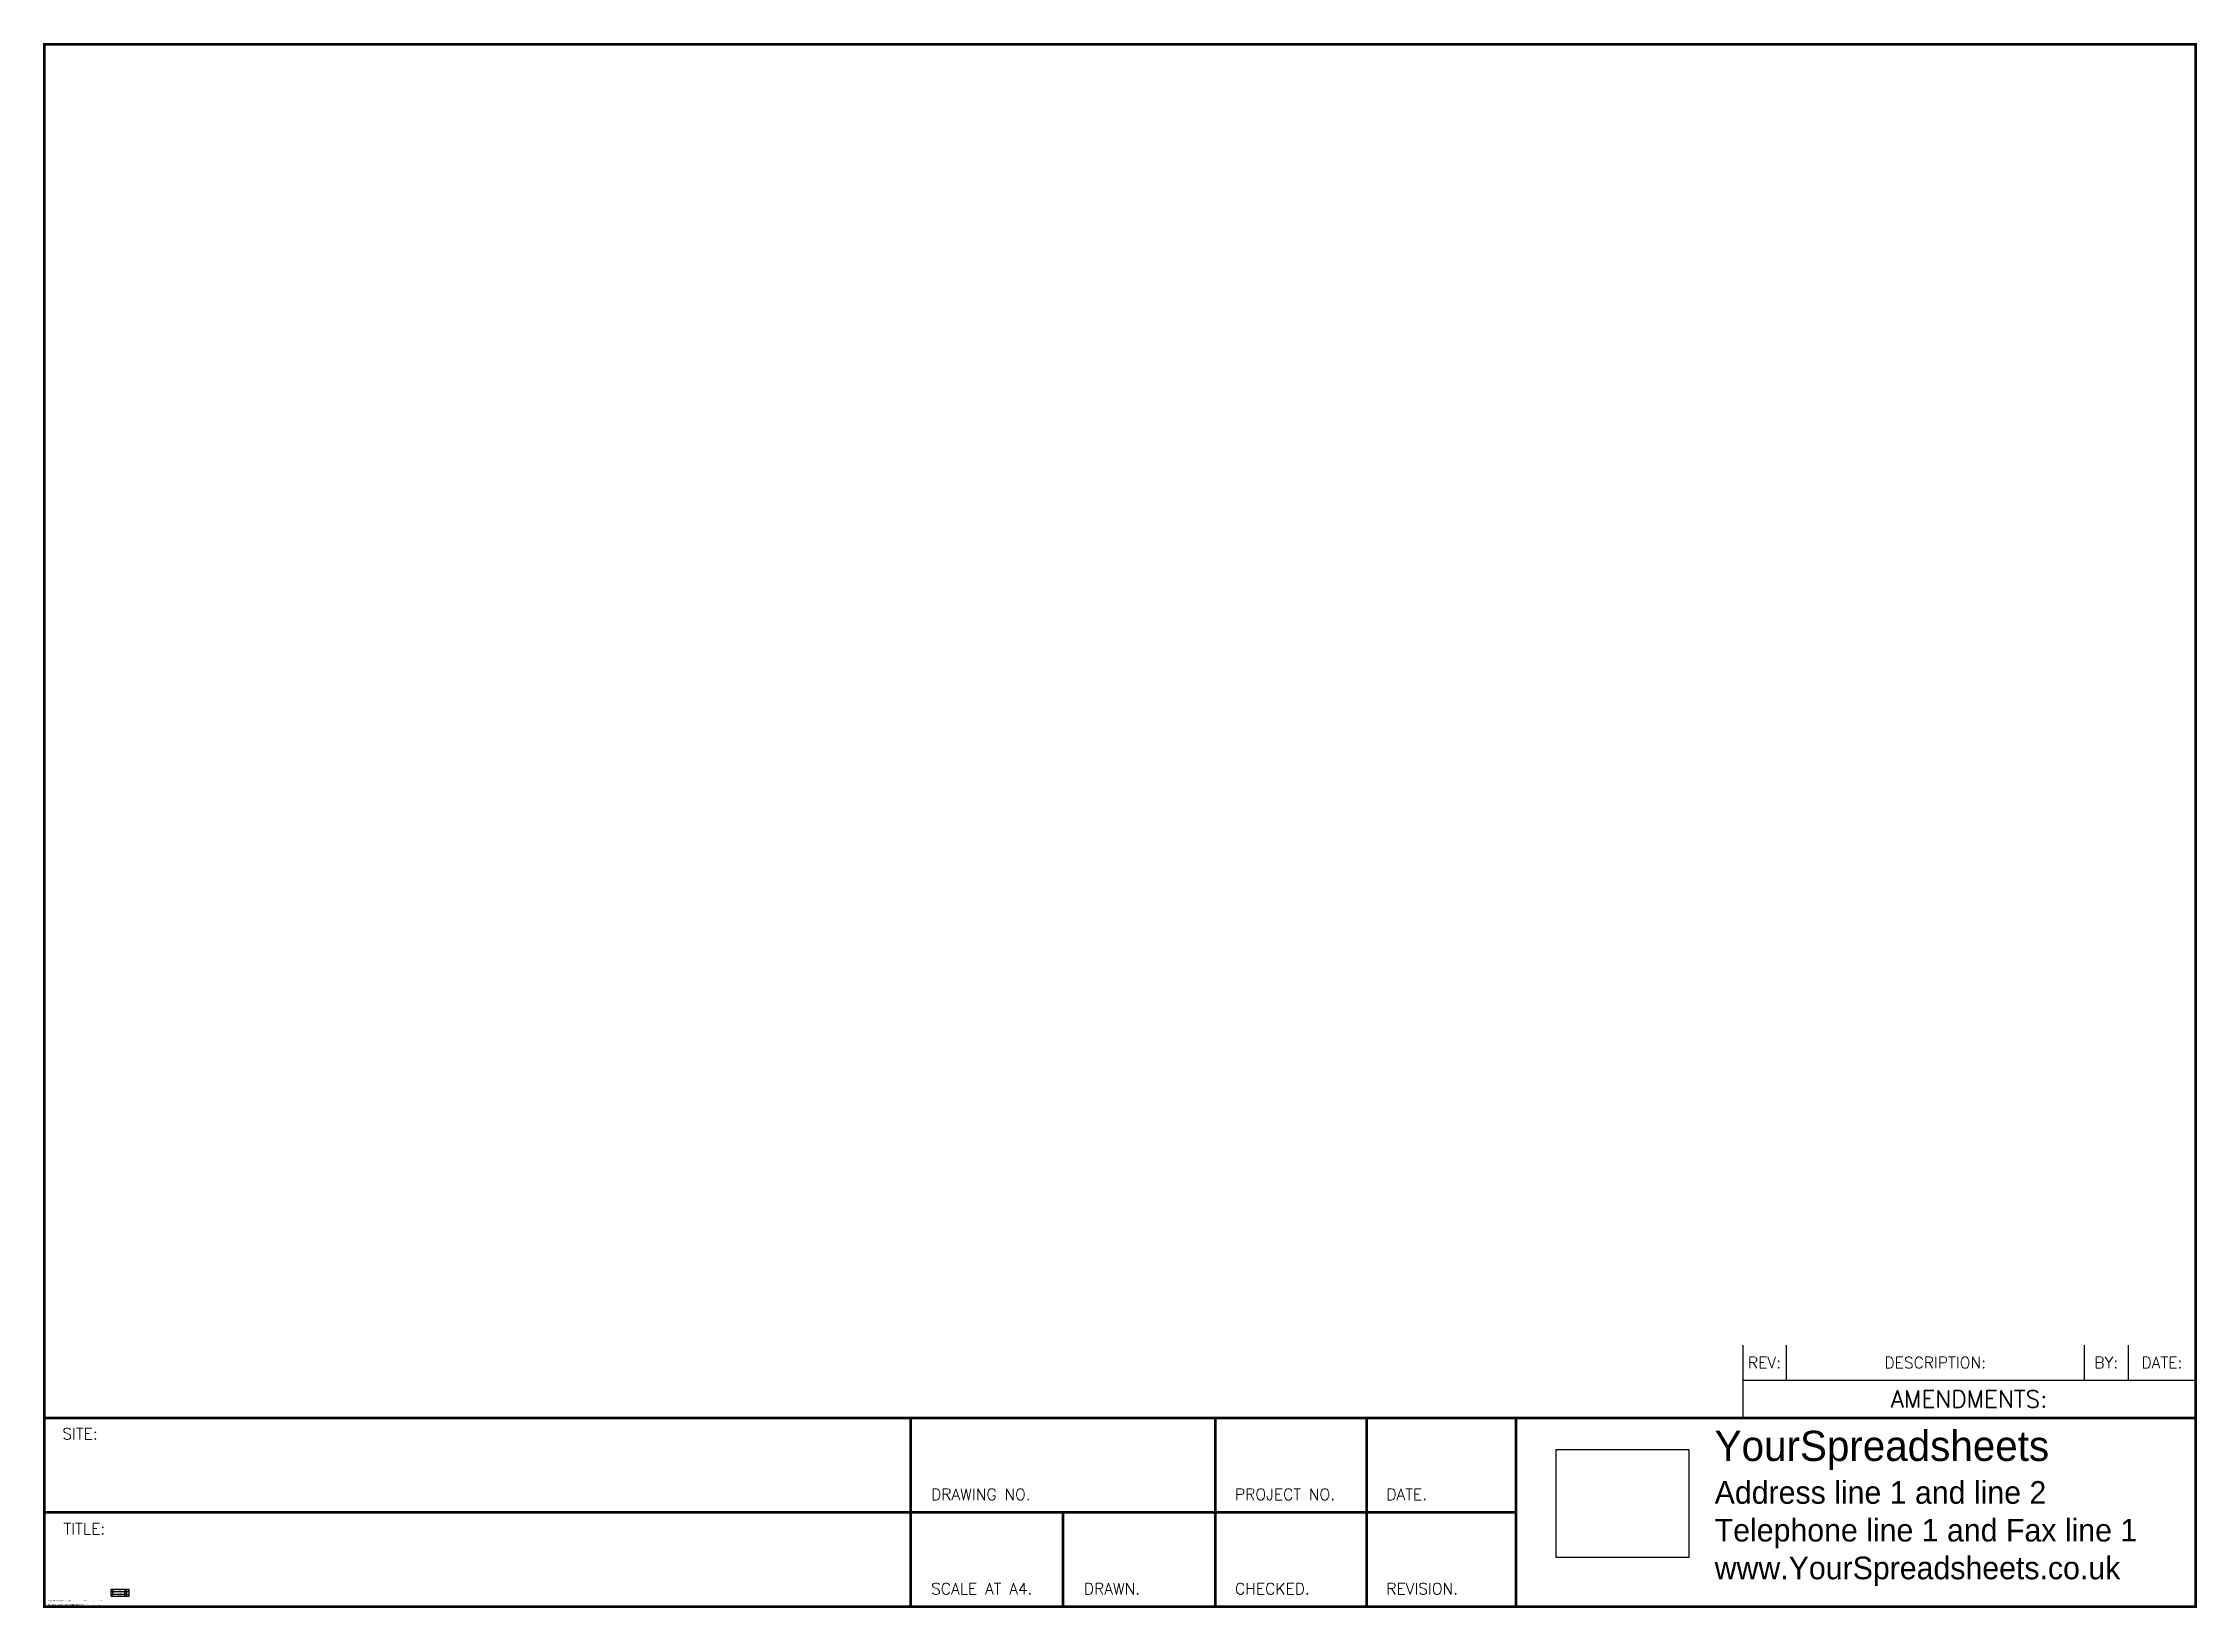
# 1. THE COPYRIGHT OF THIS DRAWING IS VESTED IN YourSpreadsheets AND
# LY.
# Paper-space layout 'Layout1-A horizontal' of a CAD drawing. Header units: millimetres. Extents: x 0 to 267, y 0 to 194.
import ezdxf
from ezdxf.enums import TextEntityAlignment as Align

# ---------------------------------------------------------------- set-up
doc = ezdxf.new("R2018")
doc.units = ezdxf.units.MM
doc.header["$LTSCALE"] = 25.4
doc.header["$XCLIPFRAME"] = 0
for name, color, linetype in [('YS-TEXT-LARGE', 250, 'Continuous'), ('YS-TEXT-MEDIUM', 6, 'Continuous'), ('YS-TEXT-SMALL', 2, 'Continuous'), ('YS-TITLEBLOCK-BORDERS', 154, 'Continuous'), ('YS-TITLEBLOCK-TEXT-NONEDITABLE', 154, 'Continuous')]:
    doc.layers.add(name, color=color, linetype=linetype)
doc.styles.add('ROMANS', font='romans.shx')
doc.styles.add('YS TEXT', font='')
doc.styles.get('YS TEXT').set_extended_font_data('Century Gothic')
picture_1 = doc.add_image_def('image1.jpg', size_in_pixel=(739, 600))

# ---------------------------------------------------------------- blocks, each defined once
blk = doc.blocks.new('*U20')
at = {"layer": 'YS-TITLEBLOCK-BORDERS'}
for points in [[(4.084007672e-07, 0.4790559539826706), (4.092387241484544, 0.4790559539826706)], [(4.084007718e-07, 0), (4.084007672e-07, 0.4790559539826706)], [(4.084007625e-07, 0), (4.09238724148454, 0)], [(0.3930781295074358, 0), (0.3930781295074311, 0.4790559539826706)], [(3.086214909360585, 0), (3.08621490936058, 0.4790559539826706)], [(3.483937697408466, 0), (3.48393769740847, 0.4790559539826706)], [(4.092387241484549, 0), (4.092387241484544, 0.4790559539826706)]]:
    blk.add_lwpolyline(points, dxfattribs=at)
at = {"layer": 'YS-TEXT-SMALL', "style": 'YS TEXT'}
for tag, height, p in [('rev', 0.1227713291862817, (0.1965392689541014, 0.2395279769913359)), ('by', 0.0818475527908545, (3.28507630338453, 0.2395279769913359)), ('date', 0.0818475527908545, (3.78816246944651, 0.2395279769913348))]:
    blk.add_attdef(tag, text='', height=height, dxfattribs=at).set_placement(p, align=Align.MIDDLE_CENTER)
blk.add_attdef('DESCRIPTION', text='', height=0.1125403850874249, dxfattribs=at).set_placement((0.431531270747703, 0.2556251164393571), align=Align.MIDDLE_LEFT)
blk = doc.blocks.new('*U24')
at = {"layer": 'YS-TITLEBLOCK-BORDERS'}
for points in [[(4.084007672e-07, 0.6391749381181505), (4.092387241484544, 0.6391749381181505)], [(4.084007718e-07, 0), (4.084007672e-07, 0.6391749381181505)], [(4.084007625e-07, 0), (4.09238724148454, 0)], [(0.3930781295074358, 0), (0.3930781295074311, 0.6391749381181505)], [(3.086214909360585, 0), (3.08621490936058, 0.6391749381181505)], [(3.483937697408466, 0), (3.48393769740847, 0.6391749381181505)], [(4.092387241484549, 0), (4.092387241484544, 0.6391749381181505)]]:
    blk.add_lwpolyline(points, dxfattribs=at)
at = {"layer": 'YS-TEXT-SMALL', "style": 'YS TEXT'}
for tag, height, p in [('rev', 0.1227713291862817, (0.1965392689541014, 0.3195874690590758)), ('by', 0.0818475527908545, (3.28507630338453, 0.3195874690590758)), ('date', 0.0818475527908545, (3.78816246944651, 0.3195874690590747))]:
    blk.add_attdef(tag, text='', height=height, dxfattribs=at).set_placement(p, align=Align.MIDDLE_CENTER)
blk.add_attdef('DESCRIPTION', text='', height=0.1125403850874249, dxfattribs=at).set_placement((0.431531270747703, 0.335684608507097), align=Align.MIDDLE_LEFT)
blk = doc.blocks.new('*U21')
at = {"layer": 'YS-TITLEBLOCK-BORDERS'}
for points in [[(4.084007672e-07, 0.4989779645336514), (4.092387241484544, 0.4989779645336514)], [(4.084007718e-07, 0), (4.084007672e-07, 0.4989779645336514)], [(4.084007625e-07, 0), (4.09238724148454, 0)], [(0.3930781295074358, 0), (0.3930781295074311, 0.4989779645336514)], [(3.086214909360585, 0), (3.08621490936058, 0.4989779645336514)], [(3.483937697408466, 0), (3.48393769740847, 0.4989779645336514)], [(4.092387241484549, 0), (4.092387241484544, 0.4989779645336514)]]:
    blk.add_lwpolyline(points, dxfattribs=at)
at = {"layer": 'YS-TEXT-SMALL', "style": 'YS TEXT'}
for tag, height, p in [('rev', 0.1227713291862817, (0.1965392689541014, 0.2494889822668263)), ('by', 0.0818475527908545, (3.28507630338453, 0.2494889822668263)), ('date', 0.0818475527908545, (3.78816246944651, 0.2494889822668251))]:
    blk.add_attdef(tag, text='', height=height, dxfattribs=at).set_placement(p, align=Align.MIDDLE_CENTER)
blk.add_attdef('DESCRIPTION', text='', height=0.1125403850874249, dxfattribs=at).set_placement((0.431531270747703, 0.2655861217148475), align=Align.MIDDLE_LEFT)
blk = doc.blocks.new('A Horizontal')
at = {"layer": 'YS-TITLEBLOCK-BORDERS', "linetype": 'Continuous'}
blk.add_line((3.8565006019e-06, 11.69262042556644), (182.365137972659, 11.69262042556644), dxfattribs=at)
at = {"layer": 'YS-TITLEBLOCK-BORDERS', "linetype": 'Continuous', "const_width": 0.3273933719158604}
blk.add_lwpolyline([(266.5917659254054, 193.5775522798749), (266.5917659254054, -5.64e-14), (1.67e-14, 0), (3.0074150214e-05, 193.5775522798749)], close=True, dxfattribs=at)
at = {"layer": 'YS-TITLEBLOCK-BORDERS'}
for points in [[(210.4670617986216, 32.39474405388149), (210.4670617986216, 28.06228902135946), (266.5917659254109, 28.06228902135946)], [(215.8578940184864, 32.39474405388146), (215.8578940184863, 28.06228902135946)], [(252.7926978645632, 32.39474405388149), (252.7926978645635, 28.06228902135946)], [(258.2472344746452, 32.39474405388149), (258.247234474645, 28.06228902135946)], [(210.4670617986216, 28.06228902135946), (210.4670617986216, 23.38524085113288)]]:
    blk.add_lwpolyline(points, dxfattribs=at)
at = {"layer": 'YS-TITLEBLOCK-BORDERS', "linetype": 'Continuous', "const_width": 0.3273933719158604}
for points in [[(3.8565006019e-06, 23.38524085113288), (266.5917659254054, 23.38524085113288)], [(107.3522220082914, -2.54e-14), (107.3522220082914, 23.38524085113286)], [(145.128645683459, 0), (145.128645683459, 23.38524085113288)], [(163.8712771937096, 0), (163.8712771937096, 23.38524085113294)], [(182.365137972659, 23.38524085113288), (182.365137972659, -3.67e-14)], [(3.8565006019e-06, 11.69262042556644), (182.365137972659, 11.69262042556644)], [(126.2404338458752, 0), (126.2404338458752, 11.69262042556644)]]:
    blk.add_lwpolyline(points, dxfattribs=at)
at = {"layer": 'YS-TEXT-LARGE', "linetype": 'Continuous', "insert": (206.9928798509866, 21.78810847143277), "char_height": 5.051212023844703, "attachment_point": 1, "style": 'YS TEXT'}
blk.add_mtext('{\\H0.74074x;YourSpreadsheets\\P\\pxsm1;\\H0.75001x;Address line 1 and line 2\\PTelephone line 1 and Fax line 1\\P\\ps*;www.YourSpreadsheets.co.uk\\H1x; }', dxfattribs=at)
at = {"layer": 'YS-TEXT-MEDIUM', "style": 'YS TEXT'}
for tag, p in [('site-single-line', (12.14325476525712, 16.14719626610807)), ('title-single-line', (12.14325476525712, 4.454575840541626))]:
    blk.add_attdef(tag, p, '', height=3.273933719158604, dxfattribs=at)
for tag, p in [('drawing_number', (126.2959667896958, 17.53893063834966)), ('project_number', (154.4999614385843, 17.53893063834966)), ('date', (173.1182075831843, 17.53893063834966)), ('scale', (116.9294380328245, 5.84631021278322)), ('drawn', (135.7621169265877, 5.84631021278322)), ('checked', (154.4999614385843, 5.84631021278322)), ('revision', (173.1182075831843, 5.84631021278322))]:
    blk.add_attdef(tag, text='', height=2.572376493624617, dxfattribs=at).set_placement(p, align=Align.CENTER)
at = {"layer": 'YS-TITLEBLOCK-TEXT-NONEDITABLE', "linetype": 'Continuous', "width": 21.1469552624039, "style": 'ROMANS'}
for s, insert, char_height, attachment_point in [('REV:', (213.162477908554, 30.22851653762048), 1.403114451067973, 5), ('DESCRIPTION:', (234.3252959415247, 30.22851653762048), 1.403114451067973, 5), ('BY:', (255.5199661696042, 30.22851653762048), 1.403114451067973, 5), ('DATE:', (262.4195002000251, 30.22851653762048), 1.403114451067973, 5), ('AMENDMENTS:', (238.5294138620134, 25.72376493624617), 2.104671676601959, 5), ('SITE:', (2.220656639367318, 22.11947283276569), 1.403114451067973, 1), ('DRAWING NO.', (109.8889722107234, 14.61163303766869), 1.403114451067973, 1), ('PROJECT NO.', (147.5543299982498, 14.61163303766871), 1.403114451067973, 1), ('DATE.', (166.2969615085003, 14.61163303766876), 1.403114451067973, 1), ('TITLE:', (2.363595906577425, 10.34537728673039), 1.403114451067973, 1), ('SCALE AT A4.', (109.8889722107234, 2.919012612102297), 1.403114451067973, 1), ('DRAWN.', (128.8212724845071, 2.919012612102297), 1.403114451067973, 1), ('CHECKED.', (147.5543299982498, 2.919012612102297), 1.403114451067973, 1), ('REVISION.', (166.2969615085003, 2.919012612102297), 1.403114451067973, 1)]:
    blk.add_mtext(s, dxfattribs=dict(at, insert=insert, char_height=char_height, attachment_point=attachment_point))
image = blk.add_image(picture_1, insert=(187.3348213242726, 6.092313357573791), size_in_units=(16.447941864499114, 13.35421531623744))
image.set_boundary_path([(-0.5, -0.5), (738.4999999999999, 599.5)])
image.dxf.clipping = 0

psp = doc.layouts.new('Layout1-A horizontal')

# ---------------------------------------------------------------- block references
ref = psp.add_blockref('A Horizontal', (0.0280040642328974, 0.017502312718932))
ref.add_attrib('revision', 'C', dxfattribs={"layer": 'YS-TEXT-MEDIUM', "height": 0.1012746651033314, "style": 'YS TEXT'}).set_placement((6.843681528137791, 0.2476720061355942), align=Align.CENTER)
ref.add_attrib('checked', 'DJ', dxfattribs={"layer": 'YS-TEXT-MEDIUM', "height": 0.1012746651033314, "style": 'YS TEXT'}).set_placement((6.110679711421255, 0.2476720061355942), align=Align.CENTER)
ref.add_attrib('drawn', 'DJ', dxfattribs={"layer": 'YS-TEXT-MEDIUM', "height": 0.1012746651033314, "style": 'YS TEXT'}).set_placement((5.372969297563121, 0.2476720061355942), align=Align.CENTER)
ref.add_attrib('scale', '1:50, 1:100', dxfattribs={"layer": 'YS-TEXT-MEDIUM', "height": 0.1012746651033314, "style": 'YS TEXT'}).set_placement((4.631525246627561, 0.2476720061355942), align=Align.CENTER)
ref.add_attrib('date', '05/02/14', dxfattribs={"layer": 'YS-TEXT-MEDIUM', "height": 0.1012746651033314, "style": 'YS TEXT'}).set_placement((6.843681528137791, 0.7080113929689187), align=Align.CENTER)
ref.add_attrib('project_number', '25567', dxfattribs={"layer": 'YS-TEXT-MEDIUM', "height": 0.1012746651033314, "style": 'YS TEXT'}).set_placement((6.110679711421255, 0.7080113929689187), align=Align.CENTER)
ref.add_attrib('drawing_number', 'A/248', dxfattribs={"layer": 'YS-TEXT-MEDIUM', "height": 0.1012746651033314, "style": 'YS TEXT'}).set_placement((5.000286221307534, 0.7080113929689187), align=Align.CENTER)
ref.add_attrib('title-single-line', 'RC DETAILS, SECTIONS OF GROUND BEAMS', (0.506084960502863, 0.192879314315059), dxfattribs={"layer": 'YS-TEXT-MEDIUM', "height": 0.1288950283133309, "style": 'YS TEXT'})
ref.add_attrib('site-single-line', '31 ROVER ROAD BLOCK A AND B', (0.506084960502863, 0.6532187011483837), dxfattribs={"layer": 'YS-TEXT-MEDIUM', "height": 0.1288950283133309, "style": 'YS TEXT'})
ref = psp.add_blockref('*U21', (8.314109104494676, 1.896660279400093), dxfattribs=dict(xscale=0.5399370977654608, yscale=0.5399370977654608, zscale=0.5399370977654608))
ref.add_attrib('rev', 'C', dxfattribs={"layer": 'YS-TEXT-SMALL', "height": 0.066288795169649, "style": 'YS TEXT'}).set_placement((8.420227946970702, 2.031368636409702), align=Align.MIDDLE_CENTER)
lines = psp.add_mtext('NEW LINKS ADDED TO GB23.', dxfattribs={"layer": 'YS-TEXT-SMALL', "insert": (8.547108846417235, 2.040060079165593), "char_height": 0.0607647289055116, "width": 1.393667820103277, "attachment_point": 4, "style": 'YS TEXT'})
ref.add_attrib('DESCRIPTION', '', (8.547108846417235, 2.040060079165593)).embed_mtext(lines)
ref.add_attrib('by', 'DJ', dxfattribs={"layer": 'YS-TEXT-SMALL', "height": 0.0441925301130993, "style": 'YS TEXT'}).set_placement((10.08784366968221, 2.031368636409702), align=Align.MIDDLE_CENTER)
ref.add_attrib('date', '05/09/13', dxfattribs={"layer": 'YS-TEXT-SMALL', "height": 0.0441925301130993, "style": 'YS TEXT'}).set_placement((10.35947855411166, 2.031368636409702), align=Align.MIDDLE_CENTER)
ref = psp.add_blockref('*U24', (8.31410910449468, 1.551546018348161), dxfattribs=dict(xscale=0.5399370977654608, yscale=0.5399370977654608, zscale=0.5399370977654608))
ref.add_attrib('rev', 'B', dxfattribs={"layer": 'YS-TEXT-SMALL', "height": 0.066288795169649, "style": 'YS TEXT'}).set_placement((8.420227946970703, 1.724103148874128), align=Align.MIDDLE_CENTER)
lines = psp.add_mtext('REMOVED GB32. ADDED NEW REINFORCEMENT TO GB4 AND GB12. ADDED NEW GB48.', dxfattribs={"layer": 'YS-TEXT-SMALL', "insert": (8.547108846417236, 1.732794591630018), "char_height": 0.0607647289055116, "width": 1.393667820103277, "attachment_point": 4, "style": 'YS TEXT'})
ref.add_attrib('DESCRIPTION', '', (8.547108846417236, 1.732794591630018)).embed_mtext(lines)
ref.add_attrib('by', 'DJ', dxfattribs={"layer": 'YS-TEXT-SMALL', "height": 0.0441925301130993, "style": 'YS TEXT'}).set_placement((10.08784366968221, 1.724103148874128), align=Align.MIDDLE_CENTER)
ref.add_attrib('date', '02/09/13', dxfattribs={"layer": 'YS-TEXT-SMALL', "height": 0.0441925301130993, "style": 'YS TEXT'}).set_placement((10.35947855411167, 1.724103148874127), align=Align.MIDDLE_CENTER)
ref = psp.add_blockref('*U20', (8.314108883983954, 1.292885936887494), dxfattribs=dict(xscale=0.5399370977654608, yscale=0.5399370977654608, zscale=0.5399370977654608))
ref.add_attrib('rev', 'A', dxfattribs={"layer": 'YS-TEXT-SMALL', "height": 0.066288795169649, "style": 'YS TEXT'}).set_placement((8.420227726459977, 1.422215977617828), align=Align.MIDDLE_CENTER)
lines = psp.add_mtext('GROUND BEAM GB2 REVISED.', dxfattribs={"layer": 'YS-TEXT-SMALL', "insert": (8.54710862590651, 1.430907420373718), "char_height": 0.0607647289055116, "width": 1.393667820103277, "attachment_point": 4, "style": 'YS TEXT'})
ref.add_attrib('DESCRIPTION', '', (8.54710862590651, 1.430907420373718)).embed_mtext(lines)
ref.add_attrib('by', 'DJ', dxfattribs={"layer": 'YS-TEXT-SMALL', "height": 0.0441925301130993, "style": 'YS TEXT'}).set_placement((10.08784344917148, 1.422215977617828), align=Align.MIDDLE_CENTER)
ref.add_attrib('date', '01/09/13', dxfattribs={"layer": 'YS-TEXT-SMALL', "height": 0.0441925301130993, "style": 'YS TEXT'}).set_placement((10.35947833360094, 1.422215977617827), align=Align.MIDDLE_CENTER)

doc.saveas('drawing.dxf')
